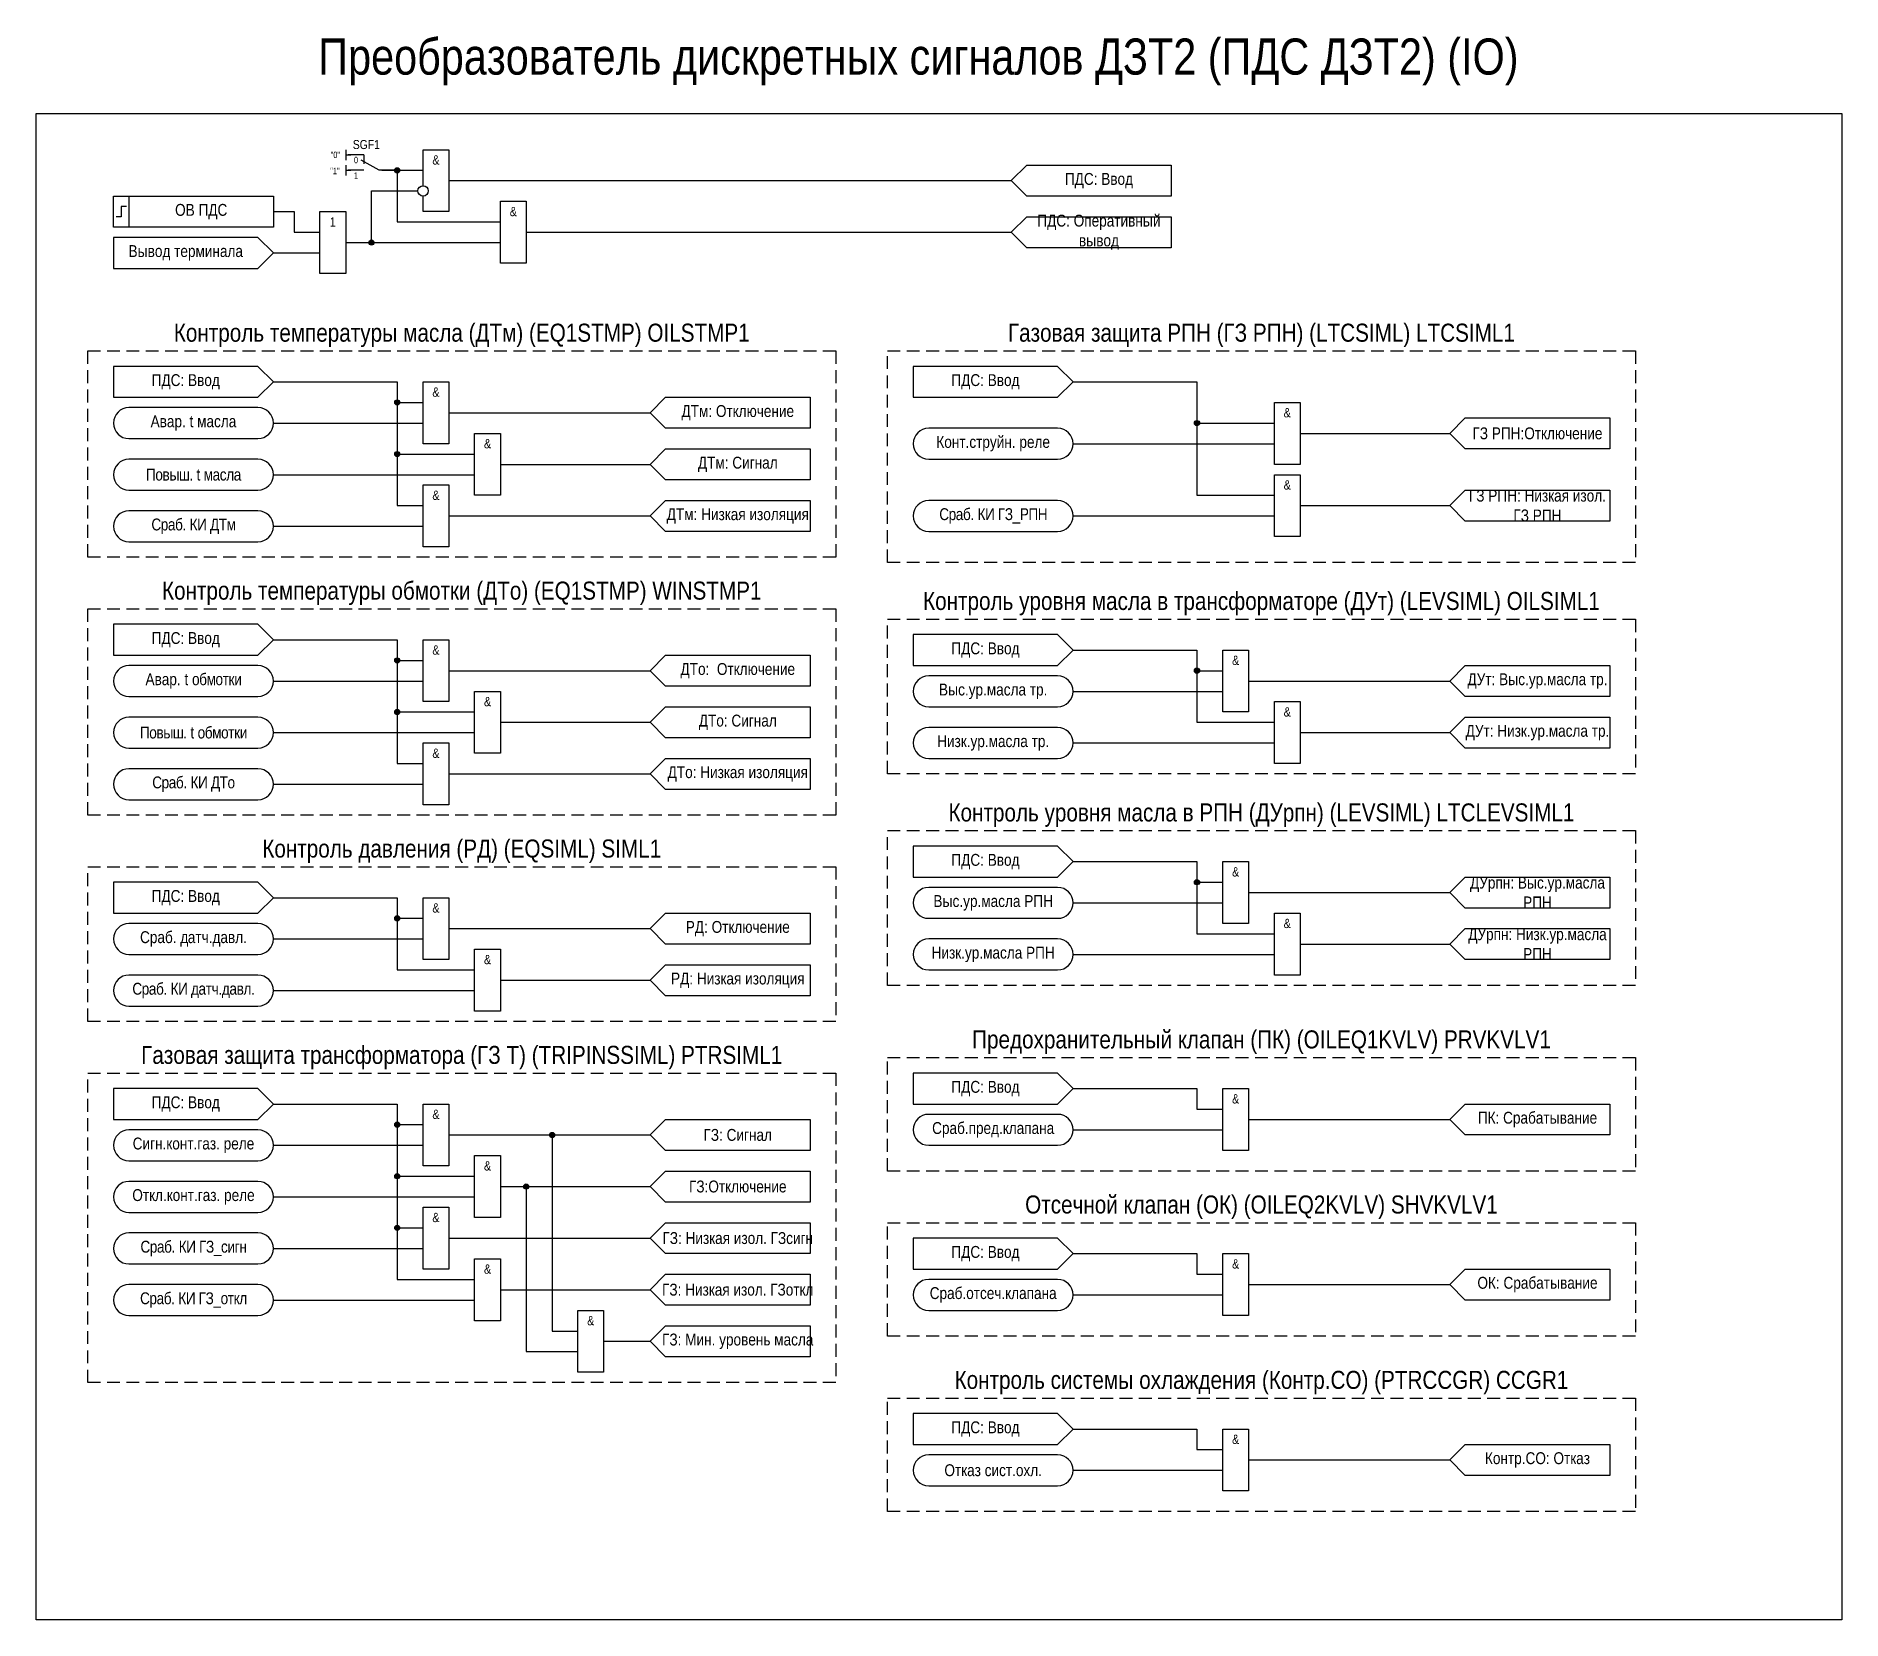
# Model space of a CAD drawing. Header units: millimetres. Extents: x -2270 to 418, y -112 to 561.
# Drawn here: x -2270 to -1920, y 0 to 307 of the extents above; entities that cross this region are included whole.
import ezdxf
from ezdxf.enums import TextEntityAlignment as Align

# ---------------------------------------------------------------- set-up
doc = ezdxf.new("R2010")
doc.units = ezdxf.units.MM
doc.linetypes.add('штриховая2', pattern=[0.375, 0.25, -0.125])
doc.layers.add('TEXT', color=7, linetype='Continuous', lineweight=25)
doc.layers.add('Основная', color=7, linetype='Continuous')
doc.styles.add('2.5_Gost_RD', font='ARIALN.TTF', dxfattribs={"height": 2.5})
doc.styles.add('3.5_Gost_RD', font='ARIALN.TTF', dxfattribs={"height": 3.5})
doc.styles.add('Вывод', font='ARIALN.TTF', dxfattribs={"height": 2.5})
doc.styles.add('Компонент', font='ARIALN.TTF', dxfattribs={"height": 3.5})

msp = doc.modelspace()

# ---------------------------------------------------------------- texts
at = {"ltscale": 100, "attachment_point": 5}
for s, insert, char_height, width, style in [('{\\C3;Преобразователь дискретных сигналов ДЗТ2 (ПДС ДЗТ2) (IO)}', (-2099, 302), 7, 340, '3.5_Gost_RD'), ('&', (-2192.5, 283), 1.8, 5, '2.5_Gost_RD'), ('ПДС: Ввод', (-2064, 279), 2.3, 28, '2.5_Gost_RD'), ('&', (-2177.5, 273), 1.8, 5, '2.5_Gost_RD'), ('1', (-2212.5, 271), 1.8, 5, '2.5_Gost_RD'), ('ПДС: Оперативный вывод', (-2064, 269), 2.3, 28, '2.5_Gost_RD'), ('&', (-2192.5, 238), 1.8, 5, '2.5_Gost_RD'), ('ДТм: Отключение', (-2134, 234), 2.3, 28, '2.5_Gost_RD'), ('&', (-2027.5, 234), 1.8, 5, '2.5_Gost_RD'), ('\\A1;Авар. t масла', (-2239.5, 232), 2.3, 31, '2.5_Gost_RD'), ('ГЗ РПН:Отключение', (-1979, 230), 2.3, 28, '2.5_Gost_RD'), ('&', (-2182.5, 228), 1.8, 5, '2.5_Gost_RD'), ('\\A1;Конт.струйн. реле', (-2084.5, 228), 2.3, 31, '2.5_Gost_RD'), ('ДТм: Сигнал', (-2134, 224), 2.3, 28, '2.5_Gost_RD'), ('\\A1;{\\T0.95;Повыш. t масла }', (-2239.5, 222), 2.3, 31, '2.5_Gost_RD'), ('&', (-2027.5, 220), 1.8, 5, '2.5_Gost_RD'), ('&', (-2192.5, 218), 1.8, 5, '2.5_Gost_RD'), ('ГЗ РПН: Низкая изол. ГЗ РПН', (-1979, 216), 2.3, 28, '2.5_Gost_RD'), ('\\A1;{\\T0.95;Сраб. КИ ДТм}', (-2239.5, 212), 2.3, 31, '2.5_Gost_RD'), ('ДТм: Низкая изоляция', (-2134, 214), 2.3, 28, '2.5_Gost_RD'), ('\\A1;{\\T0.95;Сраб. КИ ГЗ_РПН}', (-2084.5, 214), 2.3, 31, '2.5_Gost_RD'), ('&', (-2192.5, 188), 1.8, 5, '2.5_Gost_RD'), ('ДТо:  Отключение', (-2134, 184), 2.3, 28, '2.5_Gost_RD'), ('&', (-2037.5, 186), 1.8, 5, '2.5_Gost_RD'), ('\\A1;Авар. t {\\T0.95;обмотки}', (-2239.5, 182), 2.3, 31, '2.5_Gost_RD'), ('ДУт: Выс.ур.масла тр.', (-1979, 182), 2.3, 28, '2.5_Gost_RD'), ('&', (-2182.5, 178), 1.8, 5, '2.5_Gost_RD'), ('\\A1;Выс.ур.масла тр.', (-2084.5, 180), 2.3, 31, '2.5_Gost_RD'), ('ДТо: Сигнал', (-2134, 174), 2.3, 28, '2.5_Gost_RD'), ('&', (-2027.5, 176), 1.8, 5, '2.5_Gost_RD'), ('\\A1;{\\T0.95;Повыш. t обмотки}', (-2239.5, 172), 2.3, 29.7748, '2.5_Gost_RD'), ('ДУт: Низк.ур.масла тр.', (-1979, 172), 2.3, 28, '2.5_Gost_RD'), ('&', (-2192.5, 168), 1.8, 5, '2.5_Gost_RD'), ('\\A1;Низк.ур.масла тр.', (-2084.5, 170), 2.3, 29.7748, '2.5_Gost_RD'), ('ДТо: Низкая изоляция ', (-2134, 164), 2.3, 28, '2.5_Gost_RD'), ('\\A1;{\\T0.95;Сраб. КИ ДТо}', (-2239.5, 162), 2.3, 31, '2.5_Gost_RD'), ('&', (-2037.5, 145), 1.8, 5, '2.5_Gost_RD'), ('ДУрпн: Выс.ур.масла РПН', (-1979, 141), 2.3, 28, '2.5_Gost_RD'), ('\\A1;Выс.ур.масла РПН', (-2084.5, 139), 2.3, 31, '2.5_Gost_RD'), ('&', (-2192.5, 138), 1.8, 5, '2.5_Gost_RD'), ('\\A1;Сраб. {\\T0.95;д}атч.давл.', (-2239.5, 132), 2.3, 31, '2.5_Gost_RD'), ('\\A1;РД: Отключение', (-2134, 134), 2.3, 28, '2.5_Gost_RD'), ('&', (-2027.5, 135), 1.8, 5, '2.5_Gost_RD'), ('ДУрпн: Низк.ур.масла РПН', (-1979, 131), 2.3, 28, '2.5_Gost_RD'), ('\\A1;Низк.ур.масла РПН', (-2084.5, 129), 2.3, 29.7748, '2.5_Gost_RD'), ('&', (-2182.5, 128), 1.8, 5, '2.5_Gost_RD'), ('\\A1;{\\T0.95;Сраб. КИ датч.давл.}', (-2239.5, 122), 2.3, 31, '2.5_Gost_RD'), ('РД: Низкая изоляция', (-2134, 124), 2.3, 28, '2.5_Gost_RD'), ('&', (-2037.5, 101), 1.8, 5, '2.5_Gost_RD'), ('&', (-2192.5, 98), 1.8, 5, '2.5_Gost_RD'), ('ПК: Срабатывание', (-1979, 97), 2.3, 28, '2.5_Gost_RD'), ('ГЗ: Сигнал', (-2134, 94), 2.3, 28, '2.5_Gost_RD'), ('\\A1;Сраб.пред.клапана', (-2084.5, 95), 2.3, 31, '2.5_Gost_RD'), ('\\A1;Сигн.конт.газ. реле', (-2239.5, 92), 2.3, 31, '2.5_Gost_RD'), ('&', (-2182.5, 88), 1.8, 5, '2.5_Gost_RD'), ('ГЗ:Отключение', (-2134, 84), 2.3, 28, '2.5_Gost_RD'), ('\\A1;Откл.конт.газ. реле', (-2239.5, 82), 2.3, 31, '2.5_Gost_RD'), ('&', (-2192.5, 78), 1.8, 5, '2.5_Gost_RD'), ('\\A1;{\\T0.95;Сраб. КИ ГЗ_сигн}', (-2239.5, 72), 2.3, 31, '2.5_Gost_RD'), ('ГЗ: Низкая изол. ГЗсигн', (-2134, 74), 2.3, 28, '2.5_Gost_RD'), ('&', (-2182.5, 68), 1.8, 5, '2.5_Gost_RD'), ('&', (-2037.5, 69), 1.8, 5, '2.5_Gost_RD'), ('ОК: Срабатывание', (-1979, 65), 2.3, 28, '2.5_Gost_RD'), ('\\A1;{\\T0.95;Сраб. КИ ГЗ_откл}', (-2239.5, 62), 2.3, 31, '2.5_Gost_RD'), ('ГЗ: Низкая изол. ГЗоткл', (-2134, 64), 2.3, 28, '2.5_Gost_RD'), ('\\A1;Сраб.отсеч.клапана', (-2084.5, 63), 2.3, 31, '2.5_Gost_RD'), ('&', (-2162.5, 58), 1.8, 5, '2.5_Gost_RD'), ('ГЗ: Мин. уровень масла ', (-2134, 54), 2.3, 28, '2.5_Gost_RD'), ('&', (-2037.5, 35), 1.8, 5, '2.5_Gost_RD'), ('Контр.СО: Отказ', (-1979, 31), 2.3, 28, '2.5_Gost_RD'), ('\\A1;Отказ сист.охл.', (-2084.5, 29), 2.3, 31, '2.5_Gost_RD')]:
    msp.add_mtext(s, dxfattribs=dict(at, insert=insert, char_height=char_height, width=width, style=style))
at = {"ltscale": 100, "insert": (-2213, 281.5), "char_height": 1.25, "attachment_point": 1, "style": '3.5_Gost_RD'}
msp.add_mtext_dynamic_manual_height_columns('"1"', width=2, gutter_width=17.5, heights=[0], dxfattribs=at)
at = {"color": 0, "ltscale": 100, "char_height": 2.3, "width": 28, "attachment_point": 5, "style": '2.5_Gost_RD'}
for s, insert in [('{\\C256;ОВ ПДС}', (-2238, 273)), ('{\\C256;Вывод терминала}', (-2241, 265))]:
    msp.add_mtext(s, dxfattribs=dict(at, insert=insert))
at = {"color": 30, "ltscale": 100, "char_height": 3.5, "width": 145, "attachment_point": 5, "style": '3.5_Gost_RD'}
for s, insert in [('Контроль температуры масла (ДТм) (EQ1STMP) {\\C6;OILSTMP1}', (-2187.5, 249)), ('Газовая защита РПН (ГЗ РПН) (LTCSIML) {\\C6;LTCSIML1}', (-2032.5, 249)), ('Контроль температуры обмотки (ДТо) (EQ1STMP) {\\C6;WINSTMP1}', (-2187.5, 199)), ('Контроль уровня масла в трансформаторе (ДУт) (LEVSIML) {\\C6;OILSIML1}', (-2032.5, 197)), ('Контроль уровня масла в РПН (ДУрпн) (LEVSIML) {\\C6;LTCLEVSIML1}', (-2032.5, 156)), ('\\pt262.5;Контроль давления (РД) (EQSIML) {\\C6;SIML1}', (-2187.5, 149)), ('Предохранительный клапан (ПК) (OILEQ1KVLV) {\\C6;PRVKVLV1}', (-2032.5, 112)), ('Газовая защита трансформатора (ГЗ T) (TRIPINSSIML) {\\C6;PTRSIML1}', (-2187.5, 109)), ('Отсечной клапан (ОК) (OILEQ2KVLV) {\\C6;SHVKVLV1}', (-2032.5, 80)), ('Контроль системы охлаждения (Контр.СО) (PTRCCGR) {\\C6;CCGR1}', (-2032.5, 46))]:
    msp.add_mtext(s, dxfattribs=dict(at, insert=insert))
at = {"layer": 'TEXT', "ltscale": 100, "char_height": 2.3, "width": 28, "attachment_point": 5, "style": '2.5_Gost_RD'}
for insert in [(-2241, 240), (-2086, 240), (-2241, 190), (-2086, 188), (-2086, 147), (-2241, 140), (-2241, 100), (-2086, 103), (-2086, 71), (-2086, 37)]:
    msp.add_mtext('ПДС: Ввод', dxfattribs=dict(at, insert=insert))

# ---------------------------------------------------------------- blocks, each defined once
blk = doc.blocks.new('Точка')
at = {"ltscale": 100}
h = blk.add_hatch(color=256, dxfattribs=at)
h.dxf.hatch_style = 1
edge = h.paths.add_edge_path()
edge.add_arc((0, 0), 0.5, 0, 360)
blk.add_circle((0, 0), 0.5, dxfattribs=at)
blk = doc.blocks.new('*U958')
at = {"layer": 'Основная', "color": 0}
blk.add_line((0, 0), (7, 4), dxfattribs=at)
at = {"layer": 'Основная', "ltscale": 0.35}
blk.add_line((6, 6), (6, 2.5), dxfattribs=at)
blk = doc.blocks.new('*U985')
at = {"layer": 'Основная', "color": 0}
for p, q in [((-3, 6), (-9, 6)), ((-3, 0), (-9, 0)), ((9, 0), (3, 0))]:
    blk.add_line(p, q, dxfattribs=at)
at = {"layer": 'Основная', "ltscale": 0.25, "xscale": -1}
blk.add_blockref('*U958', (3, 0), dxfattribs=at)
at = {"layer": 'Основная'}
for tag, height, style, p in [('В1', 2.5, 'Вывод', (-14, 6)), ('ОУ', 3.5, 'Компонент', (-2, 10)), ('В2', 2.5, 'Вывод', (-6, 4)), ('В3', 2.5, 'Вывод', (-6, -2))]:
    blk.add_attdef(tag, text='', height=height, dxfattribs=dict(at, style=style)).set_placement(p, align=Align.MIDDLE_CENTER)

# ---------------------------------------------------------------- linework, layer by layer
at = {"ltscale": 100}
for p, q in [((-2210, 285), (-2210, 283)), ((-2210, 284), (-2209, 284)), ((-2210, 282), (-2210, 280)), ((-2210, 281), (-2209, 281)), ((-2215, 269), (-2215, 269))]:
    msp.add_line(p, q, dxfattribs=at)
at = {"color": 3, "ltscale": 100}
msp.add_lwpolyline([(-2270, 292), (-1920, 292), (-1920, 0), (-2270, 0)], close=True, dxfattribs=at)
at = {"ltscale": 100}
for points in [[(-2195, 278), (-2195, 285), (-2190, 285), (-2190, 273), (-2195, 273), (-2195, 276)], [(-2203, 281), (-2195, 281)], [(-2203, 281), (-2200, 281), (-2200, 271), (-2180, 271)], [(-2081, 279), (-2078, 282), (-2050, 282), (-2050, 276), (-2078, 276), (-2081, 279)], [(-2210, 267), (-2205, 267), (-2205, 277), (-2196, 277)], [(-2190, 279), (-2081, 279)], [(-2224, 273), (-2220, 273), (-2220, 269), (-2215, 269)], [(-2081, 269), (-2078, 272), (-2050, 272), (-2050, 266), (-2078, 266), (-2081, 269)], [(-2210, 267), (-2180, 267)], [(-2175, 269), (-2081, 269)], [(-2224, 265), (-2215, 265)], [(-2224, 240), (-2200, 240), (-2200, 236), (-2195, 236)], [(-2224, 240), (-2200, 240), (-2200, 226), (-2185, 226)], [(-2224, 240), (-2200, 240), (-2200, 216), (-2195, 216)], [(-2069, 240), (-2045, 240), (-2045, 232), (-2030, 232)], [(-2069, 240), (-2045, 240), (-2045, 218), (-2030, 218)], [(-2151, 234), (-2148, 237), (-2120, 237), (-2120, 231), (-2148, 231), (-2151, 234)], [(-2224, 232), (-2195, 232)], [(-2190, 234), (-2151, 234)], [(-1996, 230), (-1993, 233), (-1965, 233), (-1965, 227), (-1993, 227), (-1996, 230)], [(-2069, 228), (-2030, 228)], [(-2025, 230), (-1996, 230)], [(-2180, 224), (-2151, 224)], [(-2151, 224), (-2148, 227), (-2120, 227), (-2120, 221), (-2148, 221), (-2151, 224)], [(-2224, 222), (-2185, 222)], [(-2151, 214), (-2148, 217), (-2120, 217), (-2120, 211), (-2148, 211), (-2151, 214)], [(-1996, 216), (-1993, 219), (-1965, 219), (-1965, 213), (-1993, 213), (-1996, 216)], [(-2190, 214), (-2151, 214)], [(-2069, 214), (-2030, 214)], [(-2025, 216), (-1996, 216)], [(-2224, 212), (-2195, 212)], [(-2224, 190), (-2200, 190), (-2200, 186), (-2195, 186)], [(-2224, 190), (-2200, 190), (-2200, 176), (-2185, 176)], [(-2224, 190), (-2200, 190), (-2200, 166), (-2195, 166)], [(-2151, 184), (-2148, 187), (-2120, 187), (-2120, 181), (-2148, 181), (-2151, 184)], [(-2069, 188), (-2045, 188), (-2045, 184), (-2040, 184)], [(-2069, 188), (-2045, 188), (-2045, 174), (-2030, 174)], [(-2224, 182), (-2195, 182)], [(-2190, 184), (-2151, 184)], [(-2035, 182), (-1996, 182)], [(-1996, 182), (-1993, 185), (-1965, 185), (-1965, 179), (-1993, 179), (-1996, 182)], [(-2069, 180), (-2040, 180)], [(-2151, 174), (-2148, 177), (-2120, 177), (-2120, 171), (-2148, 171), (-2151, 174)], [(-1996, 172), (-1993, 175), (-1965, 175), (-1965, 169), (-1993, 169), (-1996, 172)], [(-2224, 172), (-2185, 172)], [(-2180, 174), (-2151, 174)], [(-2025, 172), (-1996, 172)], [(-2069, 170), (-2030, 170)], [(-2151, 164), (-2148, 167), (-2120, 167), (-2120, 161), (-2148, 161), (-2151, 164)], [(-2224, 162), (-2195, 162)], [(-2190, 164), (-2151, 164)], [(-2069, 147), (-2045, 147), (-2045, 143), (-2040, 143)], [(-2069, 147), (-2045, 147), (-2045, 133), (-2030, 133)], [(-1996, 141), (-1993, 144), (-1965, 144), (-1965, 138), (-1993, 138), (-1996, 141)], [(-2224, 140), (-2200, 140), (-2200, 136), (-2195, 136)], [(-2224, 140), (-2200, 140), (-2200, 126), (-2185, 126)], [(-2035, 141), (-1996, 141)], [(-2151, 134), (-2148, 137), (-2120, 137), (-2120, 131), (-2148, 131), (-2151, 134)], [(-2069, 139), (-2040, 139)], [(-2190, 134), (-2151, 134)], [(-1996, 131), (-1993, 134), (-1965, 134), (-1965, 128), (-1993, 128), (-1996, 131)], [(-2224, 132), (-2195, 132)], [(-2025, 131), (-1996, 131)], [(-2151, 124), (-2148, 127), (-2120, 127), (-2120, 121), (-2148, 121), (-2151, 124)], [(-2069, 129), (-2030, 129)], [(-2180, 124), (-2151, 124)], [(-2224, 122), (-2185, 122)], [(-2069, 103), (-2045, 103), (-2045, 99), (-2040, 99)], [(-2224, 100), (-2200, 100), (-2200, 96), (-2195, 96)], [(-2224, 100), (-2200, 100), (-2200, 86), (-2185, 86)], [(-2224, 100), (-2200, 100), (-2200, 76), (-2195, 76)], [(-2224, 100), (-2200, 100), (-2200, 66), (-2185, 66)], [(-1996, 97), (-1993, 100), (-1965, 100), (-1965, 94), (-1993, 94), (-1996, 97)], [(-2151, 94), (-2148, 97), (-2120, 97), (-2120, 91), (-2148, 91), (-2151, 94)], [(-2069, 95), (-2040, 95)], [(-2035, 97), (-1996, 97)], [(-2224, 92), (-2195, 92)], [(-2190, 94), (-2151, 94)], [(-2190, 94), (-2170, 94), (-2170, 56), (-2165, 56)], [(-2180, 84), (-2151, 84)], [(-2180, 84), (-2175, 84), (-2175, 52), (-2165, 52)], [(-2151, 84), (-2148, 87), (-2120, 87), (-2120, 81), (-2148, 81), (-2151, 84)], [(-2224, 82), (-2185, 82)], [(-2151, 74), (-2148, 77), (-2120, 77), (-2120, 71), (-2148, 71), (-2151, 74)], [(-2190, 74), (-2151, 74)], [(-2224, 72), (-2195, 72)], [(-2069, 71), (-2045, 71), (-2045, 67), (-2040, 67)], [(-2151, 64), (-2148, 67), (-2120, 67), (-2120, 61), (-2148, 61), (-2151, 64)], [(-1996, 65), (-1993, 68), (-1965, 68), (-1965, 62), (-1993, 62), (-1996, 65)], [(-2180, 64), (-2151, 64)], [(-2069, 63), (-2040, 63)], [(-2035, 65), (-1996, 65)], [(-2224, 62), (-2185, 62)], [(-2151, 54), (-2148, 57), (-2120, 57), (-2120, 51), (-2148, 51), (-2151, 54)], [(-2160, 54), (-2151, 54)], [(-2069, 37), (-2045, 37), (-2045, 33), (-2040, 33)], [(-1996, 31), (-1993, 34), (-1965, 34), (-1965, 28), (-1993, 28), (-1996, 31)], [(-2069, 29), (-2040, 29)], [(-2035, 31), (-1996, 31)]]:
    msp.add_lwpolyline(points, dxfattribs=at)
for points in [[(-2255, 276), (-2224, 276), (-2224, 270), (-2255, 270)], [(-2255, 276), (-2252, 276), (-2252, 270), (-2255, 270)], [(-2215, 273), (-2210, 273), (-2210, 261), (-2215, 261)], [(-2180, 275), (-2175, 275), (-2175, 263), (-2180, 263)], [(-2255, 268), (-2255, 262), (-2227, 262), (-2224, 265), (-2227, 268)], [(-2255, 243), (-2255, 237), (-2227, 237), (-2224, 240), (-2227, 243)], [(-2100, 243), (-2100, 237), (-2072, 237), (-2069, 240), (-2072, 243)], [(-2195, 240), (-2190, 240), (-2190, 228), (-2195, 228)], [(-2030, 236), (-2025, 236), (-2025, 224), (-2030, 224)], [(-2185, 230), (-2180, 230), (-2180, 218), (-2185, 218)], [(-2030, 222), (-2025, 222), (-2025, 210), (-2030, 210)], [(-2195, 220), (-2190, 220), (-2190, 208), (-2195, 208)], [(-2255, 193), (-2255, 187), (-2227, 187), (-2224, 190), (-2227, 193)], [(-2195, 190), (-2190, 190), (-2190, 178), (-2195, 178)], [(-2100, 191), (-2100, 185), (-2072, 185), (-2069, 188), (-2072, 191)], [(-2040, 188), (-2035, 188), (-2035, 176), (-2040, 176)], [(-2185, 180), (-2180, 180), (-2180, 168), (-2185, 168)], [(-2030, 178), (-2025, 178), (-2025, 166), (-2030, 166)], [(-2195, 170), (-2190, 170), (-2190, 158), (-2195, 158)], [(-2100, 150), (-2100, 144), (-2072, 144), (-2069, 147), (-2072, 150)], [(-2040, 147), (-2035, 147), (-2035, 135), (-2040, 135)], [(-2255, 143), (-2255, 137), (-2227, 137), (-2224, 140), (-2227, 143)], [(-2195, 140), (-2190, 140), (-2190, 128), (-2195, 128)], [(-2030, 137), (-2025, 137), (-2025, 125), (-2030, 125)], [(-2185, 130), (-2180, 130), (-2180, 118), (-2185, 118)], [(-2100, 106), (-2100, 100), (-2072, 100), (-2069, 103), (-2072, 106)], [(-2255, 103), (-2255, 97), (-2227, 97), (-2224, 100), (-2227, 103)], [(-2040, 103), (-2035, 103), (-2035, 91), (-2040, 91)], [(-2195, 100), (-2190, 100), (-2190, 88), (-2195, 88)], [(-2185, 90), (-2180, 90), (-2180, 78), (-2185, 78)], [(-2195, 80), (-2190, 80), (-2190, 68), (-2195, 68)], [(-2100, 74), (-2100, 68), (-2072, 68), (-2069, 71), (-2072, 74)], [(-2185, 70), (-2180, 70), (-2180, 58), (-2185, 58)], [(-2040, 71), (-2035, 71), (-2035, 59), (-2040, 59)], [(-2165, 60), (-2160, 60), (-2160, 48), (-2165, 48)], [(-2100, 40), (-2100, 34), (-2072, 34), (-2069, 37), (-2072, 40)], [(-2040, 37), (-2035, 37), (-2035, 25), (-2040, 25)]]:
    msp.add_lwpolyline(points, close=True, dxfattribs=at)
at = {"lineweight": 30, "ltscale": 100}
msp.add_lwpolyline([(-2252.5, 274), (-2253.5, 274), (-2253.5, 272), (-2254.5, 272)], dxfattribs=at)
at = {"linetype": 'штриховая2', "ltscale": 10}
for points in [[(-2260, 246), (-2115, 246), (-2115, 206), (-2260, 206)], [(-2105, 246), (-1960, 246), (-1960, 205), (-2105, 205)], [(-2260, 196), (-2115, 196), (-2115, 156), (-2260, 156)], [(-2105, 194), (-1960, 194), (-1960, 164), (-2105, 164)], [(-2105, 153), (-1960, 153), (-1960, 123), (-2105, 123)], [(-2260, 146), (-2115, 146), (-2115, 116), (-2260, 116)], [(-2105, 109), (-1960, 109), (-1960, 87), (-2105, 87)], [(-2260, 106), (-2115, 106), (-2115, 46), (-2260, 46)], [(-2105, 77), (-1960, 77), (-1960, 55), (-2105, 55)], [(-2105, 43), (-1960, 43), (-1960, 21), (-2105, 21)]]:
    msp.add_lwpolyline(points, close=True, dxfattribs=at)
at = {"ltscale": 100}
for points in [[(-2252, 229), (-2227, 229, 1), (-2227, 235), (-2252, 235, 1)], [(-2097, 225), (-2072, 225, 1), (-2072, 231), (-2097, 231, 1)], [(-2252, 219), (-2227, 219, 1), (-2227, 225), (-2252, 225, 1)], [(-2097, 211), (-2072, 211, 1), (-2072, 217), (-2097, 217, 1)], [(-2252, 209), (-2227, 209, 1), (-2227, 215), (-2252, 215, 1)], [(-2252, 179), (-2227, 179, 1), (-2227, 185), (-2252, 185, 1)], [(-2097, 177), (-2072, 177, 1), (-2072, 183), (-2097, 183, 1)], [(-2252, 169), (-2227, 169, 1), (-2227, 175), (-2252, 175, 1)], [(-2097, 167), (-2072, 167, 1), (-2072, 173), (-2097, 173, 1)], [(-2252, 159), (-2227, 159, 1), (-2227, 165), (-2252, 165, 1)], [(-2097, 136), (-2072, 136, 1), (-2072, 142), (-2097, 142, 1)], [(-2252, 129), (-2227, 129, 1), (-2227, 135), (-2252, 135, 1)], [(-2097, 126), (-2072, 126, 1), (-2072, 132), (-2097, 132, 1)], [(-2252, 119), (-2227, 119, 1), (-2227, 125), (-2252, 125, 1)], [(-2097, 92), (-2072, 92, 1), (-2072, 98), (-2097, 98, 1)], [(-2252, 89), (-2227, 89, 1), (-2227, 95), (-2252, 95, 1)], [(-2252, 79), (-2227, 79, 1), (-2227, 85), (-2252, 85, 1)], [(-2252, 69), (-2227, 69, 1), (-2227, 75), (-2252, 75, 1)], [(-2252, 59), (-2227, 59, 1), (-2227, 65), (-2252, 65, 1)], [(-2097, 60), (-2072, 60, 1), (-2072, 66), (-2097, 66, 1)], [(-2097, 26), (-2072, 26, 1), (-2072, 32), (-2097, 32, 1)]]:
    msp.add_lwpolyline(points, format="xyb", close=True, dxfattribs=at)
msp.add_circle((-2195, 277), 1)

# ---------------------------------------------------------------- block references
for p in [(-2200, 281), (-2205, 267), (-2200, 236), (-2045, 232), (-2200, 226), (-2200, 186), (-2045, 184), (-2200, 176), (-2045, 143), (-2200, 136), (-2200, 96), (-2170, 94), (-2200, 86), (-2175, 84), (-2200, 76)]:
    msp.add_blockref('Точка', p, dxfattribs=at)
at = {"layer": 'Основная', "ltscale": 0.25, "xscale": 0.5, "yscale": 0.5, "zscale": 0.5}
msp.add_blockref('*U985', (-2205, 281), dxfattribs=at).add_auto_attribs({'ОУ': 'SGF1', 'В1': '"0"', 'В2': '0', 'В3': '1'})

msp.set_redraw_order([(e.dxf.handle, doc.entitydb.next_handle()) for e in msp.query("TEXT MTEXT ATTDEF DIMENSION ARC_DIMENSION")])  # texts and dimensions are drawn at this point

doc.saveas('drawing.dxf')
